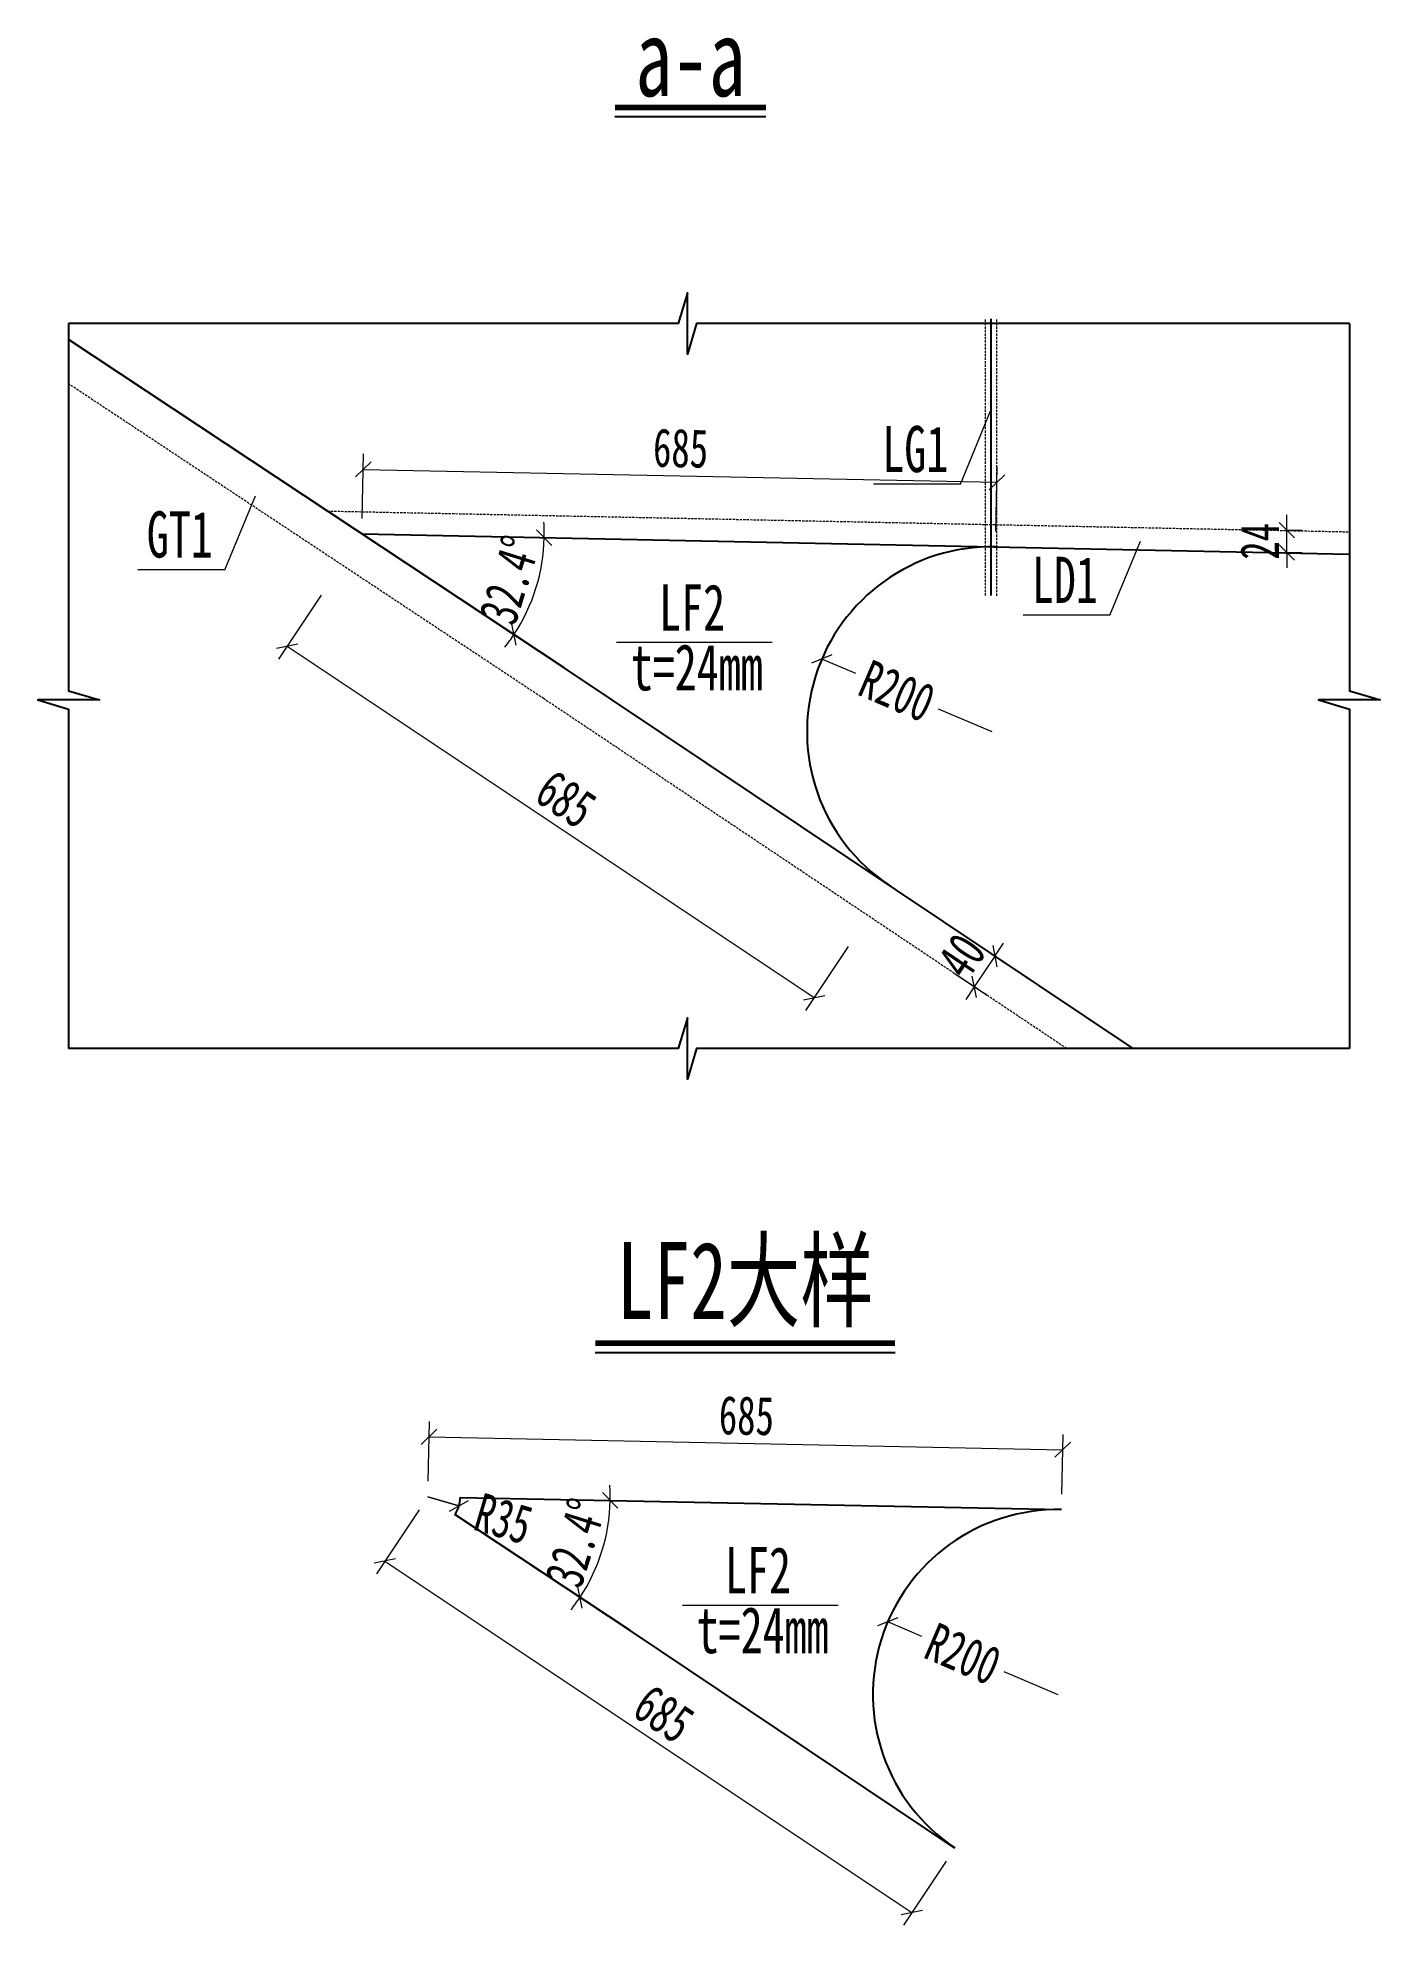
# Model space of a CAD drawing. Header units: millimetres. Extents: x -89049 to 410567, y -307459 to -100425.
# Drawn here: x 79529 to 80982, y -303548 to -301505 of the extents above; entities that cross this region are included whole.
import ezdxf
from ezdxf.enums import TextEntityAlignment as Align

# ---------------------------------------------------------------- set-up
doc = ezdxf.new("R2010")
doc.units = ezdxf.units.MM
doc.linetypes.add('DASHED', pattern=[0.75, 0.5, -0.25])
doc.layers.get('Defpoints').update_dxf_attribs({"color": 8})
for name, color, linetype, lineweight in [('文字', 7, 'Continuous', 15), ('标注线及字体', 2, 'Continuous', 15), ('细实线', 4, 'Continuous', 15), ('虚线', 7, 'DASHED', 13), ('钢板粗线', 1, 'Continuous', 25)]:
    doc.layers.add(name, color=color, linetype=linetype, lineweight=lineweight)
doc.styles.add('111', font='', dxfattribs={"width": 0.7})
doc.styles.add('BM_Dim', font='', dxfattribs={"width": 0.85})
doc.styles.get('111').set_extended_font_data('仿宋_GB2312')
doc.styles.get('BM_Dim').set_extended_font_data('仿宋_GB2312')
doc.dimstyles.new('200', dxfattribs={"dimscale": 0, "dimtxt": 2.5, "dimasz": 1, "dimexe": 1, "dimexo": 1, "dimgap": 0.6, "dimtad": 1, "dimdec": 0, "dimdsep": 46, "dimtxsty": '111', "dimblk": 'OBLIQUE', "dimcen": 0, "dimclrd": 4, "dimclre": 4, "dimclrt": 4, "dimadec": 1, "dimazin": 2, "dimtfac": 1, "dimtdec": 0, "dimtix": 1, "dimtmove": 2, "dimatfit": 3, "dimfxl": 4, "dimfxlon": 1, "dimtolj": 1, "dimlwd": -1, "dimlwe": -1, "dimarcsym": 0})

msp = doc.modelspace()

# ---------------------------------------------------------------- texts
at = {"layer": '文字', "style": 'BM_Dim', "width": 0.7}
for s, p in [('LG1', (80479, -301990.5)), ('GT1', (79683, -302082.9)), ('LD1', (80640.9, -302132.1)), ('LF2', (80237.5, -302161.9)), ('t=24mm', (80242.5, -302226.7)), ('LF2', (80308.8, -303203.8)), ('t=24mm', (80313.8, -303268.6))]:
    msp.add_text(s, height=50, dxfattribs=at).set_placement(p, align=Align.BOTTOM_CENTER)
at = {"layer": '标注线及字体', "style": '111', "width": 0.7}
for s, p in [('a-a', (80235.7, -301527.7)), ('LF2大样', (80295.1, -302848.5))]:
    msp.add_text(s, height=83.33, dxfattribs=at).set_placement(p, align=Align.MIDDLE)

# ---------------------------------------------------------------- blocks, each defined once
blk = doc.blocks.new('_Oblique')
at = {"color": 0, "linetype": 'ByBlock', "lineweight": -2}
blk.add_line((-0.5, -0.5), (0.5, 0.5), dxfattribs=at)
blk = doc.blocks.new('*D2840')
at = {"layer": 'Defpoints', "color": 0, "transparency": 16777216}
for p in [(80377.8, -302177.8), (80561.8, -302256.3)]:
    blk.add_point(p, dxfattribs=at)
at = {"layer": '细实线', "color": 4, "transparency": 16777216}
for p, q in [((80414.8, -302193.6), (80377.8, -302177.8)), ((80503.6, -302231.5), (80561.8, -302256.3))]:
    blk.add_line(p, q, dxfattribs=at)
at = {"layer": '细实线', "color": 4, "transparency": 16777216, "xscale": 16.66666666666666, "yscale": 16.66666666666666, "zscale": 16.66666666666666, "rotation": 156.8904116436016}
blk.add_blockref('_Oblique', (80377.8, -302177.8), dxfattribs=at)
at = {"layer": '细实线', "color": 4, "transparency": 16777216, "insert": (80459.2, -302212.5), "char_height": 41.67, "attachment_point": 5, "rotation": 336.8904, "style": '111'}
blk.add_mtext('\\A1;R200', dxfattribs=at)
blk = doc.blocks.new('*D2841')
at = {"layer": 'Defpoints', "color": 0, "transparency": 16777216}
for p in [(80864.6, -302038.4), (80881, -302038.4), (80864.6, -302062.4)]:
    blk.add_point(p, dxfattribs=at)
at = {"layer": '细实线', "color": 4, "transparency": 16777216}
for p, q in [((80881, -302038.4), (80881, -302021.8)), ((80881, -302038.4), (80897.7, -302038.4)), ((80881, -302062.4), (80881, -302038.4)), ((80881, -302062.4), (80897.7, -302062.4)), ((80881, -302062.4), (80881, -302079.1))]:
    blk.add_line(p, q, dxfattribs=at)
at = {"layer": '细实线', "color": 4, "transparency": 16777216, "xscale": 16.66666666666666, "yscale": 16.66666666666666, "zscale": 16.66666666666666}
for p, rotation in [((80881, -302038.4), 270), ((80881, -302062.4), 90)]:
    blk.add_blockref('_Oblique', p, dxfattribs=dict(at, rotation=rotation))
at = {"layer": '细实线', "color": 4, "transparency": 16777216, "insert": (80851.6, -302050.4), "char_height": 41.67, "attachment_point": 5, "rotation": 90, "style": '111'}
blk.add_mtext('\\A1;24', dxfattribs=at)
blk = doc.blocks.new('*D2842')
at = {"layer": 'Defpoints', "color": 0, "transparency": 16777216}
for p in [(80529.8, -302475.6), (80507.6, -302508.8), (80542.9, -302532.4)]:
    blk.add_point(p, dxfattribs=at)
at = {"layer": '细实线', "color": 4, "transparency": 16777216}
for p, q in [((80543.7, -302484.8), (80579, -302508.5)), ((80565.1, -302499.2), (80574.4, -302485.4)), ((80565.1, -302499.2), (80542.9, -302532.4)), ((80521.4, -302518.1), (80556.7, -302541.7)), ((80542.9, -302532.4), (80533.6, -302546.3))]:
    blk.add_line(p, q, dxfattribs=at)
at = {"layer": '细实线', "color": 4, "transparency": 16777216, "xscale": 16.66666666666666, "yscale": 16.66666666666666, "zscale": 16.66666666666666}
for p, rotation in [((80565.1, -302499.2), 236.2102860713065), ((80542.9, -302532.4), 56.21028607130649)]:
    blk.add_blockref('_Oblique', p, dxfattribs=dict(at, rotation=rotation))
at = {"layer": '细实线', "color": 4, "transparency": 16777216, "insert": (80529.2, -302499.2), "char_height": 41.67, "attachment_point": 5, "rotation": 56.2103, "style": '111'}
blk.add_mtext('\\A1;40', dxfattribs=at)
blk = doc.blocks.new('*D2843')
at = {"layer": 'Defpoints', "color": 0, "transparency": 16777216}
for p in [(79880.2, -302042.4), (80450.5, -302422.5), (80369.5, -302544.1)]:
    blk.add_point(p, dxfattribs=at)
at = {"layer": '细实线', "color": 4, "transparency": 16777216}
for p, q in [((79836.1, -302108.5), (79789.9, -302177.9)), ((79799.2, -302164), (80369.5, -302544.1)), ((80406.4, -302488.7), (80360.2, -302558))]:
    blk.add_line(p, q, dxfattribs=at)
at = {"layer": '细实线', "color": 4, "transparency": 16777216, "xscale": 16.66666666666666, "yscale": 16.66666666666666, "zscale": 16.66666666666666}
for p, rotation in [((79799.2, -302164), 146.3135887862112), ((80369.5, -302544.1), 326.3135887862112)]:
    blk.add_blockref('_Oblique', p, dxfattribs=dict(at, rotation=rotation))
at = {"layer": '细实线', "color": 4, "transparency": 16777216, "insert": (80100.9, -302329.3), "char_height": 41.67, "attachment_point": 5, "rotation": 326.3136, "style": '111'}
blk.add_mtext('\\A1;685', dxfattribs=at)
blk = doc.blocks.new('*D2844')
at = {"layer": 'Defpoints', "color": 0, "transparency": 16777216}
for p in [(80567.3, -301986.5), (79880.2, -302042.4), (80565.8, -302056.3)]:
    blk.add_point(p, dxfattribs=at)
at = {"layer": '细实线', "color": 4, "transparency": 16777216}
for p, q in [((79880.6, -302025.7), (79882, -301955.8)), ((79881.7, -301972.5), (80567.3, -301986.5)), ((80566.2, -302039.7), (80567.6, -301969.8))]:
    blk.add_line(p, q, dxfattribs=at)
at = {"layer": '细实线', "color": 4, "transparency": 16777216, "xscale": 16.66666666666666, "yscale": 16.66666666666666, "zscale": 16.66666666666666}
for p, rotation in [((79881.7, -301972.5), 178.8322584214006), ((80567.3, -301986.5), 358.8322584214006)]:
    blk.add_blockref('_Oblique', p, dxfattribs=dict(at, rotation=rotation))
at = {"layer": '细实线', "color": 4, "transparency": 16777216, "insert": (80225.1, -301949.7), "char_height": 41.67, "attachment_point": 5, "rotation": 358.8323, "style": '111'}
blk.add_mtext('\\A1;685', dxfattribs=at)
blk = doc.blocks.new('*D2845')
at = {"layer": 'Defpoints', "color": 0, "transparency": 16777216}
for p in [(79562.7, -301832), (79880.2, -302042.4), (80948.9, -302064.2), (80062.2, -302118.6), (80099, -302187.3)]:
    blk.add_point(p, dxfattribs=at)
at = {"layer": '细实线', "color": 4, "transparency": 16777216}
for start, end in [(358.8323, 3.6749), (326.4801, 358.8323), (321.6375, 326.4801)]:
    blk.add_arc((79880.2, -302042.4), 197.3, start, end, dxfattribs=at)
at = {"layer": '细实线', "color": 4, "transparency": 16777216, "xscale": 16.66666666666666, "yscale": 16.66666666666666, "zscale": 16.66666666666666}
for p, rotation in [((80077.4, -302046.4), 268.8322584214029), ((80044.7, -302151.3), 56.48013428573193)]:
    blk.add_blockref('_Oblique', p, dxfattribs=dict(at, rotation=rotation))
at = {"layer": '细实线', "color": 4, "transparency": 16777216, "insert": (80040.1, -302092.3), "char_height": 41.667, "attachment_point": 5, "rotation": 72.6562, "style": '111'}
blk.add_mtext('\\A1;32.4%%d', dxfattribs=at)
blk = doc.blocks.new('*D2886')
at = {"layer": 'Defpoints', "color": 0, "transparency": 16777216}
for p in [(80449.2, -303219.7), (80633.1, -303298.2)]:
    blk.add_point(p, dxfattribs=at)
at = {"layer": '细实线', "color": 4, "transparency": 16777216}
for p, q in [((80486.1, -303235.5), (80449.2, -303219.7)), ((80575, -303273.4), (80633.1, -303298.2))]:
    blk.add_line(p, q, dxfattribs=at)
at = {"layer": '细实线', "color": 4, "transparency": 16777216, "xscale": 16.66666666666666, "yscale": 16.66666666666666, "zscale": 16.66666666666666, "rotation": 156.8904116436016}
blk.add_blockref('_Oblique', (80449.2, -303219.7), dxfattribs=at)
at = {"layer": '细实线', "color": 4, "transparency": 16777216, "insert": (80530.6, -303254.5), "char_height": 41.67, "attachment_point": 5, "rotation": 336.8904, "style": '111'}
blk.add_mtext('\\A1;R200', dxfattribs=at)
blk = doc.blocks.new('*D2887')
at = {"layer": 'Defpoints', "color": 0, "transparency": 16777216}
for p in [(79951.6, -303084.3), (79951.6, -303084.3), (80570, -303096.9), (80133.5, -303160.5), (80170.3, -303229.2)]:
    blk.add_point(p, dxfattribs=at)
at = {"layer": '细实线', "color": 4, "transparency": 16777216}
for start, end in [(358.8323, 3.6749), (326.4801, 358.8323), (321.6375, 326.4801)]:
    blk.add_arc((79951.6, -303084.3), 197.3, start, end, dxfattribs=at)
at = {"layer": '细实线', "color": 4, "transparency": 16777216, "xscale": 16.66666666666666, "yscale": 16.66666666666666, "zscale": 16.66666666666666}
for p, rotation in [((80148.8, -303088.3), 268.8322584213994), ((80116, -303193.2), 56.48013428573193)]:
    blk.add_blockref('_Oblique', p, dxfattribs=dict(at, rotation=rotation))
at = {"layer": '细实线', "color": 4, "transparency": 16777216, "insert": (80111.4, -303134.2), "char_height": 41.667, "attachment_point": 5, "rotation": 72.6562, "style": '111'}
blk.add_mtext('\\A1;32.4%%d', dxfattribs=at)
blk = doc.blocks.new('*D2888')
at = {"layer": 'Defpoints', "color": 0, "transparency": 16777216}
for p in [(79951.6, -303084.3), (79985.2, -303094.1)]:
    blk.add_point(p, dxfattribs=at)
at = {"layer": '细实线', "color": 4, "transparency": 16777216}
for p, q in [((79985.2, -303094.1), (79951.6, -303084.3)), ((79951.6, -303084.3), (79985.2, -303094.1))]:
    blk.add_line(p, q, dxfattribs=at)
at = {"layer": '细实线', "color": 4, "transparency": 16777216, "xscale": 16.66666666666666, "yscale": 16.66666666666666, "zscale": 16.66666666666666, "rotation": 343.710098020037}
blk.add_blockref('_Oblique', (79985.2, -303094.1), dxfattribs=at)
at = {"layer": '细实线', "color": 4, "transparency": 16777216, "insert": (80033.3, -303108.2), "char_height": 41.67, "attachment_point": 5, "rotation": 343.7101, "style": '111'}
blk.add_mtext('\\A1;R35', dxfattribs=at)
blk = doc.blocks.new('*D2889')
at = {"layer": 'Defpoints', "color": 0, "transparency": 16777216}
for p in [(79951.6, -303084.3), (80521.9, -303464.5), (80475.4, -303534.2)]:
    blk.add_point(p, dxfattribs=at)
at = {"layer": '细实线', "color": 4, "transparency": 16777216}
for p, q in [((79942.1, -303098.6), (79895.9, -303167.9)), ((79905.1, -303154), (80475.4, -303534.2)), ((80512.4, -303478.7), (80466.2, -303548))]:
    blk.add_line(p, q, dxfattribs=at)
at = {"layer": '细实线', "color": 4, "transparency": 16777216, "xscale": 16.66666666666666, "yscale": 16.66666666666666, "zscale": 16.66666666666666}
for p, rotation in [((79905.1, -303154), 146.3135887862031), ((80475.4, -303534.2), 326.3135887862031)]:
    blk.add_blockref('_Oblique', p, dxfattribs=dict(at, rotation=rotation))
at = {"layer": '细实线', "color": 4, "transparency": 16777216, "insert": (80206.8, -303319.3), "char_height": 41.67, "attachment_point": 5, "rotation": 326.3136, "style": '111'}
blk.add_mtext('\\A1;685', dxfattribs=at)
blk = doc.blocks.new('*D2890')
at = {"layer": 'Defpoints', "color": 0, "transparency": 16777216}
for p in [(80638.5, -303033.5), (79951.6, -303084.3), (80637.2, -303098.3)]:
    blk.add_point(p, dxfattribs=at)
at = {"layer": '细实线', "color": 4, "transparency": 16777216}
for p, q in [((79951.9, -303067.6), (79953.2, -303002.9)), ((79952.9, -303019.5), (80638.5, -303033.5)), ((80637.5, -303081.6), (80638.9, -303016.9))]:
    blk.add_line(p, q, dxfattribs=at)
at = {"layer": '细实线', "color": 4, "transparency": 16777216, "xscale": 16.66666666666666, "yscale": 16.66666666666666, "zscale": 16.66666666666666}
for p, rotation in [((79952.9, -303019.5), 178.8322584214006), ((80638.5, -303033.5), 358.8322584214006)]:
    blk.add_blockref('_Oblique', p, dxfattribs=dict(at, rotation=rotation))
at = {"layer": '细实线', "color": 4, "transparency": 16777216, "insert": (80296.3, -302996.7), "char_height": 41.67, "attachment_point": 5, "rotation": 358.8323, "style": '111'}
blk.add_mtext('\\A1;685', dxfattribs=at)

# ---------------------------------------------------------------- dimensions: what is measured, and where the dimension line sits
at = {"layer": '细实线'}
for base, line1, line2, picture, middle in [((80062.2, -302118.6), ((79880.2, -302042.4), (80948.9, -302064.2)), ((80099, -302187.3), (79562.7, -301832)), '*D2845', (80040.1, -302092.3)), ((80133.5, -303160.5), ((79951.6, -303084.3), (80570, -303096.9)), ((80170.3, -303229.2), (79951.6, -303084.3)), '*D2887', (80111.4, -303134.2))]:
    dim = msp.add_angular_dim_2l(base=base, line1=line1, line2=line2, dimstyle='200', override={"dimscale": 16.666667, "dimblk": 'Oblique'}, dxfattribs=at)
    dim.commit()
    dim.dimension.update_dxf_attribs({"geometry": picture, "text_midpoint": middle})
for p1, p2, distance, picture, middle in [((79880.2, -302042.4), (80565.8, -302056.3), 69.9, '*D2844', (80225.1, -301949.7)), ((79951.6, -303084.3), (80637.2, -303098.3), 64.8, '*D2890', (80296.3, -302996.7))]:
    dim = msp.add_aligned_dim(p1=p1, p2=p2, distance=distance, text='685', dimstyle='200', override={"dimscale": 16.666667, "dimtxsty": '111', "dimblk": 'Oblique'}, dxfattribs=at)
    dim.commit()
    dim.dimension.update_dxf_attribs({"geometry": picture, "text_midpoint": middle})
dim = msp.add_linear_dim(base=(80881, -302038.4), p1=(80864.6, -302062.4), p2=(80864.6, -302038.4), angle=90, dimstyle='200', override={"dimscale": 16.666667, "dimblk": 'Oblique'}, dxfattribs=at)
dim.commit()
dim.dimension.update_dxf_attribs({"geometry": '*D2841', "text_midpoint": (80851.6, -302050.4)})
for p1, p2, distance, picture, middle in [((79880.2, -302042.4), (80450.5, -302422.5), -146.2, '*D2843', (80100.9, -302329.3)), ((80529.8, -302475.6), (80507.6, -302508.8), 42.5, '*D2842', (80529.2, -302499.2)), ((79951.6, -303084.3), (80521.9, -303464.5), -83.8, '*D2889', (80206.8, -303319.3))]:
    dim = msp.add_aligned_dim(p1=p1, p2=p2, distance=distance, dimstyle='200', override={"dimscale": 16.666667, "dimblk": 'Oblique'}, dxfattribs=at)
    dim.commit()
    dim.dimension.update_dxf_attribs({"geometry": picture, "text_midpoint": middle})
for center, mpoint, picture, middle in [((80561.8, -302256.3), (80377.8, -302177.8), '*D2840', (80459.2, -302212.5)), ((79951.6, -303084.3), (79985.2, -303094.1), '*D2888', (80033.3, -303108.2)), ((80633.1, -303298.2), (80449.2, -303219.7), '*D2886', (80530.6, -303254.5))]:
    dim = msp.add_radius_dim(center=center, mpoint=mpoint, dimstyle='200', override={"dimscale": 16.666667, "dimblk": 'Oblique'}, dxfattribs=at)
    dim.commit()
    dim.dimension.update_dxf_attribs({"geometry": picture, "text_midpoint": middle, "dimtype": 164})

# ---------------------------------------------------------------- linework, layer by layer
at = {"color": 4}
for p, q in [((80317.4, -301591), (80154, -301591)), ((80132.7, -302928.2), (80457.2, -302928.2))]:
    msp.add_line(p, q, dxfattribs=at)
at = {"color": 6, "const_width": 6}
for points in [[(80317.4, -301581), (80154, -301581)], [(80132.7, -302918.2), (80457.2, -302918.2)]]:
    msp.add_lwpolyline(points, dxfattribs=at)
at = {"color": 4}
for points in [[(80948.9, -301814.7), (80242.4, -301814.7), (80232.4, -301848), (80232.4, -301781.4), (80222.4, -301814.7), (80209.1, -301814.7), (79562.7, -301814.7)], [(79562.7, -301814.7), (79562.7, -302212.1), (79596, -302222.1), (79529.3, -302222.1), (79562.7, -302232.1), (79562.7, -302245.4), (79562.7, -302599.3)], [(80948.9, -301814.7), (80948.9, -302212.1), (80982.2, -302222.1), (80915.5, -302222.1), (80948.9, -302232.1), (80948.9, -302245.4), (80948.9, -302599.3)], [(80948.9, -302599.3), (80242.4, -302599.3), (80232.4, -302632.6), (80232.4, -302566), (80222.4, -302599.3), (80209.1, -302599.3), (79562.7, -302599.3)]]:
    msp.add_lwpolyline(points, dxfattribs=at)
at = {"layer": 'Defpoints'}
msp.add_line((80561.1, -302109.1), (80561.1, -301809.7), dxfattribs=at)
at = {"layer": '细实线'}
for p, q in [((80527.8, -301988.7), (80560.9, -301908.6)), ((80527.8, -301988.7), (80433.8, -301988.7)), ((79731.9, -302081.1), (79764.9, -302001)), ((80689.7, -302130.2), (80722.7, -302050.2)), ((79731.9, -302081.1), (79637.8, -302081.1)), ((80689.7, -302130.2), (80595.7, -302130.2)), ((80324, -302160), (80155.8, -302160)), ((80395.4, -303202), (80227.2, -303202))]:
    msp.add_line(p, q, dxfattribs=at)
at = {"layer": '虚线', "ltscale": 5}
for p, q in [((80555.1, -302109.1), (80555.1, -301809.7)), ((80567.1, -302109.2), (80567.1, -301809.7)), ((79842.8, -302017.6), (80948.9, -302040.1))]:
    msp.add_line(p, q, dxfattribs=at)
msp.add_lwpolyline([(80642.8, -302599.3), (80076.8, -302220.6), (79562.7, -301880)], dxfattribs=at)
at = {"layer": '钢板粗线'}
for p, q in [((79880.2, -302042.4), (80948.9, -302064.2)), ((79986.6, -303085), (80637.2, -303098.3))]:
    msp.add_line(p, q, dxfattribs=at)
for points in [[(80714.7, -302599.3), (80099, -302187.3), (79562.7, -301832)], [(80521.9, -303464.5), (80170.3, -303229.2), (79980.8, -303103.6)]]:
    msp.add_lwpolyline(points, dxfattribs=at)
for centre, radius, start, end in [((80561.8, -302256.3), 200, 88.8323, 236.2103), ((79951.6, -303084.3), 35, 326.4801, 358.8323), ((80633.1, -303298.2), 200, 88.8323, 236.2103)]:
    msp.add_arc(centre, radius, start, end, dxfattribs=at)

msp.set_redraw_order([(e.dxf.handle, doc.entitydb.next_handle()) for e in msp.query("TEXT MTEXT ATTDEF DIMENSION ARC_DIMENSION")])  # texts and dimensions are drawn at this point

doc.saveas('drawing.dxf')
